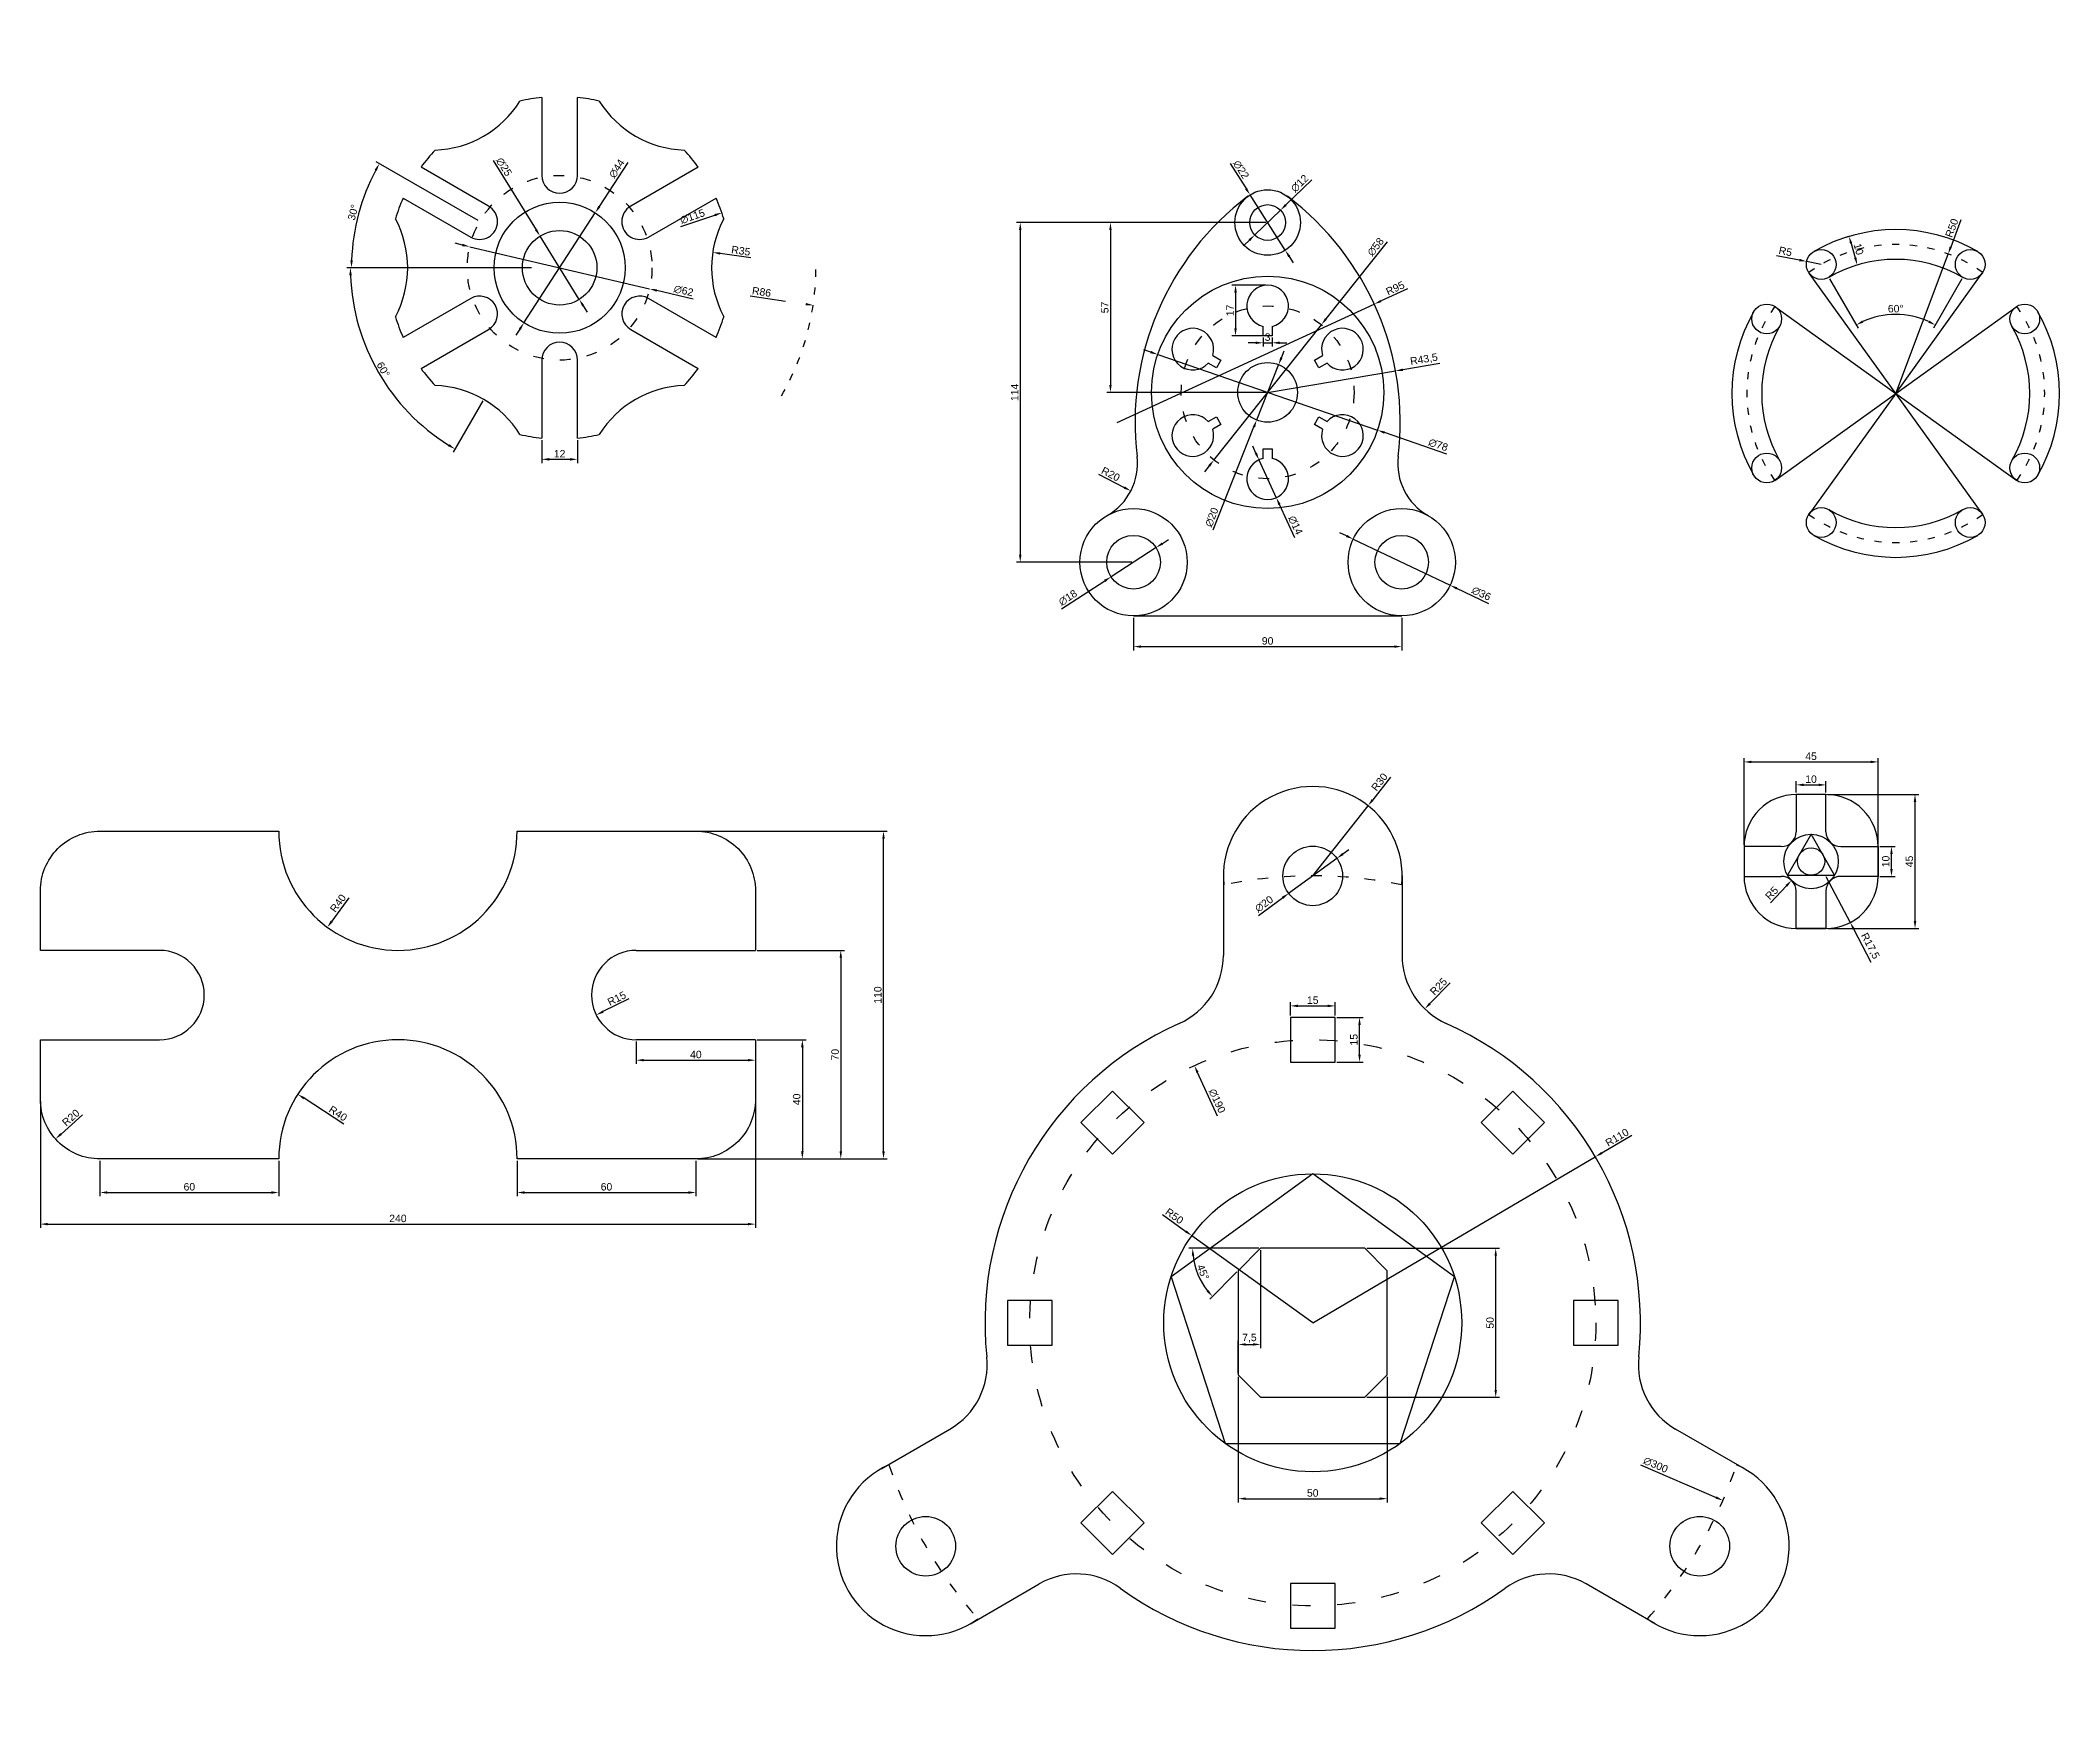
# Model space of a CAD drawing. Header units: millimetres. Extents: x 2087 to 2765, y 1259 to 1819.
import ezdxf

# ---------------------------------------------------------------- set-up
doc = ezdxf.new("R2010")
doc.units = ezdxf.units.MM
doc.linetypes.add('ACAD_ISO03W100', pattern=[30, 12, -18])
doc.styles.get("Standard").update_dxf_attribs({"font": 'arial.ttf'})
doc.dimstyles.new('ISO-25', dxfattribs={"dimtxt": 2.5, "dimasz": 2.5, "dimexe": 1.25, "dimexo": 0.625, "dimtad": 1, "dimtxsty": 'Standard', "dimcen": 2.5, "dimadec": 0, "dimazin": 0, "dimtfac": 1, "dimtmove": 0, "dimatfit": 3, "dimfxl": 0, "dimarcsym": 0})

msp = doc.modelspace()

# ---------------------------------------------------------------- blocks, each defined once
blk = doc.blocks.new('*U1')
for points in [[(-30.55, 36.81), (-30.55, 10.63)], [(-18.55, 10.63), (-18.55, 36.81)]]:
    blk.add_lwpolyline(points)
for centre, radius, start, end in [((-24.55, 10.63), 6, 180, 0), ((61.45, -20.37), 35, 151.98795, 208.01205)]:
    blk.add_arc(centre, radius, start, end)
blk = doc.blocks.new('*U2')
at = {"color": 0, "linetype": 'ByBlock', "lineweight": -2, "transparency": 16777216}
for p, rotation in [((2256.33, 1773.71), 60.00000000000001), ((2231.78, 1753.34), 120), ((2291.62, 1731.19), 299.9999999999999), ((2237.15, 1721.89), 180), ((2267.07, 1710.81), 239.9999999999999)]:
    blk.add_blockref('*U1', p, dxfattribs=dict(at, rotation=rotation))
blk.add_blockref('*U1', (2286.25, 1762.64), dxfattribs=at)
blk = doc.blocks.new('*D3')
at = {"color": 0, "lineweight": -2, "transparency": 16777216}
for p, q in [((2239.34, 1778.3), (2253.79, 1755.01)), ((2268.29, 1731.64), (2255.11, 1752.88)), ((2269.6, 1729.51), (2270.92, 1727.39))]:
    blk.add_line(p, q, dxfattribs=at)
at = {"color": 0, "transparency": 16777216}
for points in [[(2254.14, 1755.23), (2253.44, 1754.79), (2255.11, 1752.88)], [(2269.96, 1729.73), (2269.25, 1729.29), (2268.29, 1731.64)]]:
    blk.add_solid(points, dxfattribs=at)
at = {"layer": 'Defpoints', "color": 0, "transparency": 16777216}
for p in [(2255.11, 1752.88), (2268.29, 1731.64)]:
    blk.add_point(p, dxfattribs=at)
at = {"color": 0, "transparency": 16777216, "insert": (2243.01, 1776.12), "char_height": 2.5, "attachment_point": 5, "rotation": 301.81221}
blk.add_mtext('∅25', dxfattribs=at)
blk = doc.blocks.new('*D4')
at = {"color": 0, "lineweight": -2, "transparency": 16777216}
for p, q in [((2284.61, 1777.61), (2275.02, 1762.82)), ((2249.73, 1723.8), (2273.66, 1760.72)), ((2248.37, 1721.7), (2247.01, 1719.6))]:
    blk.add_line(p, q, dxfattribs=at)
at = {"color": 0, "transparency": 16777216}
for points in [[(2274.67, 1763.05), (2275.37, 1762.59), (2273.66, 1760.72)], [(2248.02, 1721.93), (2248.72, 1721.48), (2249.73, 1723.8)]]:
    blk.add_solid(points, dxfattribs=at)
at = {"layer": 'Defpoints', "color": 0, "transparency": 16777216}
for p in [(2273.66, 1760.72), (2249.73, 1723.8)]:
    blk.add_point(p, dxfattribs=at)
at = {"color": 0, "transparency": 16777216, "insert": (2280.9, 1775.52), "char_height": 2.5, "attachment_point": 5, "rotation": 57.05205}
blk.add_mtext('∅44', dxfattribs=at)
blk = doc.blocks.new('*D5')
at = {"color": 0, "lineweight": -2, "transparency": 16777216}
for p, q in [((2229.08, 1749.9), (2226.65, 1750.47)), ((2231.51, 1749.33), (2291.88, 1735.19)), ((2306.51, 1731.76), (2294.31, 1734.62))]:
    blk.add_line(p, q, dxfattribs=at)
at = {"color": 0, "transparency": 16777216}
for points in [[(2229.18, 1750.31), (2228.99, 1749.5), (2231.51, 1749.33)], [(2294.41, 1735.02), (2294.22, 1734.21), (2291.88, 1735.19)]]:
    blk.add_solid(points, dxfattribs=at)
at = {"layer": 'Defpoints', "color": 0, "transparency": 16777216}
for p in [(2231.51, 1749.33), (2291.88, 1735.19)]:
    blk.add_point(p, dxfattribs=at)
at = {"color": 0, "transparency": 16777216, "insert": (2303.3, 1734.54), "char_height": 2.5, "attachment_point": 5, "rotation": 346.81166}
blk.add_mtext('∅62', dxfattribs=at)
blk = doc.blocks.new('*D6')
at = {"color": 0, "lineweight": -2, "transparency": 16777216}
blk.add_line((2302.41, 1756.06), (2313.79, 1759.92), dxfattribs=at)
at = {"color": 0, "transparency": 16777216}
blk.add_solid([(2313.65, 1760.31), (2313.92, 1759.52), (2316.15, 1760.72)], dxfattribs=at)
at = {"layer": 'Defpoints', "color": 0, "transparency": 16777216}
for p in [(2316.15, 1760.72), (2207.24, 1723.8)]:
    blk.add_point(p, dxfattribs=at)
at = {"color": 0, "transparency": 16777216, "insert": (2306.28, 1759.45), "char_height": 2.5, "attachment_point": 5, "rotation": 18.72262}
blk.add_mtext('∅115', dxfattribs=at)
blk = doc.blocks.new('*D7')
at = {"color": 0, "lineweight": -2, "transparency": 16777216}
for p, q in [((2234.31, 1758.07), (2200.11, 1777.82)), ((2252.24, 1742.26), (2190.58, 1742.26))]:
    blk.add_line(p, q, dxfattribs=at)
blk.add_arc((2261.7, 1742.26), 69.87, 152.05018, 177.94982, dxfattribs=at)
at = {"color": 0, "transparency": 16777216}
for points in [[(2199.61, 1775.21), (2200.34, 1774.81), (2201.19, 1777.2)], [(2192.29, 1744.75), (2191.45, 1744.77), (2191.83, 1742.26)]]:
    blk.add_solid(points, dxfattribs=at)
at = {"layer": 'Defpoints', "color": 0, "transparency": 16777216}
for p in [(2196.04, 1766.16), (2234.85, 1757.76), (2252.87, 1742.26), (2261.7, 1742.26), (2261.7, 1742.26)]:
    blk.add_point(p, dxfattribs=at)
at = {"color": 0, "transparency": 16777216, "insert": (2192.37, 1760.84), "char_height": 2.5, "attachment_point": 5, "rotation": 75}
blk.add_mtext('30°', dxfattribs=at)
blk = doc.blocks.new('*D8')
at = {"color": 0, "lineweight": -2, "transparency": 16777216}
for p, q in [((2252.24, 1742.26), (2190.22, 1742.26)), ((2235.88, 1697.55), (2225.96, 1680.36))]:
    blk.add_line(p, q, dxfattribs=at)
blk.add_arc((2261.7, 1742.26), 70.23, 182.03973, 237.96027, dxfattribs=at)
at = {"color": 0, "transparency": 16777216}
for points in [[(2191.1, 1739.75), (2191.93, 1739.77), (2191.47, 1742.26)], [(2224.66, 1683.09), (2224.23, 1682.37), (2226.58, 1681.44)]]:
    blk.add_solid(points, dxfattribs=at)
at = {"layer": 'Defpoints', "color": 0, "transparency": 16777216}
for p in [(2252.87, 1742.26), (2261.7, 1742.26), (2261.7, 1742.26), (2195.7, 1718.24), (2236.2, 1698.09)]:
    blk.add_point(p, dxfattribs=at)
at = {"color": 0, "transparency": 16777216, "insert": (2202.52, 1708.1), "char_height": 2.5, "attachment_point": 5, "rotation": 300}
blk.add_mtext('60°', dxfattribs=at)
blk = doc.blocks.new('*D9')
at = {"color": 0, "lineweight": -2, "transparency": 16777216}
blk.add_line((2325.82, 1745.54), (2315.56, 1747.08), dxfattribs=at)
at = {"color": 0, "transparency": 16777216}
blk.add_solid([(2315.62, 1747.49), (2315.49, 1746.66), (2313.08, 1747.45)], dxfattribs=at)
at = {"layer": 'Defpoints', "color": 0, "transparency": 16777216}
for p in [(2313.08, 1747.45), (2347.7, 1742.26)]:
    blk.add_point(p, dxfattribs=at)
at = {"color": 0, "transparency": 16777216, "insert": (2322.52, 1747.96), "char_height": 2.5, "attachment_point": 5, "rotation": 351.48181}
blk.add_mtext('R35', dxfattribs=at)
blk = doc.blocks.new('*D10')
at = {"color": 0, "lineweight": -2, "transparency": 16777216}
for p, q in [((2255.7, 1684.45), (2255.7, 1676.72)), ((2267.7, 1684.45), (2267.7, 1676.72)), ((2258.2, 1677.97), (2265.2, 1677.97))]:
    blk.add_line(p, q, dxfattribs=at)
at = {"color": 0, "transparency": 16777216}
for points in [[(2258.2, 1678.38), (2258.2, 1677.55), (2255.7, 1677.97)], [(2265.2, 1678.38), (2265.2, 1677.55), (2267.7, 1677.97)]]:
    blk.add_solid(points, dxfattribs=at)
at = {"layer": 'Defpoints', "color": 0, "transparency": 16777216}
for p in [(2255.7, 1685.08), (2267.7, 1685.08), (2267.7, 1677.97)]:
    blk.add_point(p, dxfattribs=at)
at = {"color": 0, "transparency": 16777216, "insert": (2261.7, 1679.85), "char_height": 2.5, "attachment_point": 5}
blk.add_mtext('12', dxfattribs=at)
blk = doc.blocks.new('*D11')
at = {"color": 0, "linetype": 'ACAD_ISO03W100', "lineweight": -2, "transparency": 16777216}
blk.add_line((2325.63, 1732.82), (2344.3, 1730.06), dxfattribs=at)
at = {"color": 0, "linetype": 'ACAD_ISO03W100', "transparency": 16777216}
blk.add_solid([(2344.36, 1730.47), (2344.24, 1729.65), (2346.77, 1729.69)], dxfattribs=at)
at = {"layer": 'Defpoints', "color": 0, "linetype": 'ACAD_ISO03W100', "transparency": 16777216}
for p in [(2261.7, 1742.26), (2346.77, 1729.69)]:
    blk.add_point(p, dxfattribs=at)
at = {"color": 0, "linetype": 'ACAD_ISO03W100', "transparency": 16777216, "insert": (2329.48, 1734.17), "char_height": 2.5, "attachment_point": 5, "rotation": 351.59649}
blk.add_mtext('R86', dxfattribs=at)
blk = doc.blocks.new('*U12')
blk.add_lwpolyline([(1.5, -5.34), (1.5, -8.5), (-1.5, -8.5), (-1.5, -5.34)])
blk.add_arc((0, 1.5), 7, 282.37363, 257.62637)
blk = doc.blocks.new('*U13')
at = {"color": 0, "linetype": 'ByBlock', "lineweight": -2, "transparency": 16777216}
blk.add_blockref('*U12', (2499.32, 1727.94), dxfattribs=at)
for p, rotation in [((2475.51, 1714.19), 59.99999999999999), ((2523.14, 1714.19), 300.0000000000001), ((2475.51, 1686.69), 120), ((2523.14, 1686.69), 240), ((2499.32, 1672.94), 180)]:
    blk.add_blockref('*U12', p, dxfattribs=dict(at, rotation=rotation))
blk = doc.blocks.new('*D14')
at = {"color": 0, "lineweight": -2, "transparency": 16777216}
for p, q in [((2514.14, 1771.76), (2505.44, 1763.35)), ((2495.01, 1753.28), (2503.64, 1761.61)), ((2493.21, 1751.54), (2491.41, 1749.8))]:
    blk.add_line(p, q, dxfattribs=at)
at = {"color": 0, "transparency": 16777216}
for points in [[(2505.15, 1763.65), (2505.73, 1763.05), (2503.64, 1761.61)], [(2492.92, 1751.84), (2493.5, 1751.24), (2495.01, 1753.28)]]:
    blk.add_solid(points, dxfattribs=at)
at = {"layer": 'Defpoints', "color": 0, "transparency": 16777216}
for p in [(2503.64, 1761.61), (2495.01, 1753.28)]:
    blk.add_point(p, dxfattribs=at)
at = {"color": 0, "transparency": 16777216, "insert": (2510.07, 1770.56), "char_height": 2.5, "attachment_point": 5, "rotation": 44.00781}
blk.add_mtext('∅12', dxfattribs=at)
blk = doc.blocks.new('*D15')
at = {"color": 0, "lineweight": -2, "transparency": 16777216}
for p, q in [((2486.71, 1777.3), (2492.08, 1768.84)), ((2505.22, 1748.16), (2493.42, 1766.73)), ((2506.56, 1746.05), (2507.91, 1743.94))]:
    blk.add_line(p, q, dxfattribs=at)
at = {"color": 0, "transparency": 16777216}
for points in [[(2492.43, 1769.06), (2491.73, 1768.62), (2493.42, 1766.73)], [(2506.92, 1746.27), (2506.21, 1745.83), (2505.22, 1748.16)]]:
    blk.add_solid(points, dxfattribs=at)
at = {"layer": 'Defpoints', "color": 0, "transparency": 16777216}
for p in [(2493.42, 1766.73), (2505.22, 1748.16)]:
    blk.add_point(p, dxfattribs=at)
at = {"color": 0, "transparency": 16777216, "insert": (2490.39, 1775.18), "char_height": 2.5, "attachment_point": 5, "rotation": 302.43654}
blk.add_mtext('∅22', dxfattribs=at)
blk = doc.blocks.new('*D16')
at = {"color": 0, "lineweight": -2, "transparency": 16777216}
for p, q in [((2461.88, 1648.34), (2446.77, 1638.55)), ((2463.98, 1649.7), (2466.07, 1651.05)), ((2430.17, 1627.8), (2444.67, 1637.19))]:
    blk.add_line(p, q, dxfattribs=at)
at = {"color": 0, "transparency": 16777216}
for points in [[(2463.75, 1650.05), (2464.2, 1649.35), (2461.88, 1648.34)], [(2444.44, 1637.54), (2444.9, 1636.84), (2446.77, 1638.55)]]:
    blk.add_solid(points, dxfattribs=at)
at = {"layer": 'Defpoints', "color": 0, "transparency": 16777216}
for p in [(2461.88, 1648.34), (2446.77, 1638.55)]:
    blk.add_point(p, dxfattribs=at)
at = {"color": 0, "transparency": 16777216, "insert": (2432.27, 1631.51), "char_height": 2.5, "attachment_point": 5, "rotation": 32.92394}
blk.add_mtext('∅18', dxfattribs=at)
blk = doc.blocks.new('*D17')
at = {"color": 0, "lineweight": -2, "transparency": 16777216}
for p, q in [((2525.81, 1652.26), (2523.56, 1653.33)), ((2528.07, 1651.18), (2560.58, 1635.71)), ((2573.61, 1629.51), (2562.83, 1634.63))]:
    blk.add_line(p, q, dxfattribs=at)
at = {"color": 0, "transparency": 16777216}
for points in [[(2525.99, 1652.63), (2525.63, 1651.88), (2528.07, 1651.18)], [(2563.01, 1635.01), (2562.65, 1634.26), (2560.58, 1635.71)]]:
    blk.add_solid(points, dxfattribs=at)
at = {"layer": 'Defpoints', "color": 0, "transparency": 16777216}
for p in [(2528.07, 1651.18), (2560.58, 1635.71)]:
    blk.add_point(p, dxfattribs=at)
at = {"color": 0, "transparency": 16777216, "insert": (2571.05, 1632.91), "char_height": 2.5, "attachment_point": 5, "rotation": 334.5445}
blk.add_mtext('∅36', dxfattribs=at)
blk = doc.blocks.new('*D18')
at = {"color": 0, "lineweight": -2, "transparency": 16777216}
for p, q in [((2460.08, 1713.96), (2457.72, 1714.77)), ((2462.45, 1713.14), (2536.2, 1687.75)), ((2559.52, 1679.72), (2538.56, 1686.93))]:
    blk.add_line(p, q, dxfattribs=at)
at = {"color": 0, "transparency": 16777216}
for points in [[(2460.22, 1714.35), (2459.95, 1713.56), (2462.45, 1713.14)], [(2538.7, 1687.33), (2538.43, 1686.54), (2536.2, 1687.75)]]:
    blk.add_solid(points, dxfattribs=at)
at = {"layer": 'Defpoints', "color": 0, "transparency": 16777216}
for p in [(2462.45, 1713.14), (2536.2, 1687.75)]:
    blk.add_point(p, dxfattribs=at)
at = {"color": 0, "transparency": 16777216, "insert": (2556.59, 1682.81), "char_height": 2.5, "attachment_point": 5, "rotation": 341.0001}
blk.add_mtext('∅78', dxfattribs=at)
blk = doc.blocks.new('*D19')
at = {"color": 0, "lineweight": -2, "transparency": 16777216}
for p, q in [((2539.48, 1751.01), (2518.91, 1725.11)), ((2481.29, 1677.74), (2517.36, 1723.15)), ((2479.73, 1675.78), (2478.18, 1673.82))]:
    blk.add_line(p, q, dxfattribs=at)
at = {"color": 0, "transparency": 16777216}
for points in [[(2518.59, 1725.37), (2519.24, 1724.85), (2517.36, 1723.15)], [(2479.41, 1676.04), (2480.06, 1675.52), (2481.29, 1677.74)]]:
    blk.add_solid(points, dxfattribs=at)
at = {"layer": 'Defpoints', "color": 0, "transparency": 16777216}
for p in [(2517.36, 1723.15), (2481.29, 1677.74)]:
    blk.add_point(p, dxfattribs=at)
at = {"color": 0, "transparency": 16777216, "insert": (2535.58, 1749.27), "char_height": 2.5, "attachment_point": 5, "rotation": 51.5446}
blk.add_mtext('∅58', dxfattribs=at)
blk = doc.blocks.new('*D20')
at = {"color": 0, "lineweight": -2, "transparency": 16777216}
for p, q in [((2495.36, 1680.08), (2494.32, 1682.35)), ((2496.41, 1677.81), (2502.24, 1665.08)), ((2508.43, 1651.59), (2503.28, 1662.81))]:
    blk.add_line(p, q, dxfattribs=at)
at = {"color": 0, "transparency": 16777216}
for points in [[(2495.74, 1680.25), (2494.98, 1679.91), (2496.41, 1677.81)], [(2503.66, 1662.98), (2502.91, 1662.64), (2502.24, 1665.08)]]:
    blk.add_solid(points, dxfattribs=at)
at = {"layer": 'Defpoints', "color": 0, "transparency": 16777216}
for p in [(2496.41, 1677.81), (2502.24, 1665.08)]:
    blk.add_point(p, dxfattribs=at)
at = {"color": 0, "transparency": 16777216, "insert": (2508.65, 1655.84), "char_height": 2.5, "attachment_point": 5, "rotation": 294.63784}
blk.add_mtext('∅14', dxfattribs=at)
blk = doc.blocks.new('*D21')
at = {"color": 0, "lineweight": -2, "transparency": 16777216}
for p, q in [((2503.01, 1709.74), (2495.64, 1691.15)), ((2503.93, 1712.07), (2504.85, 1714.39)), ((2481.05, 1654.31), (2494.72, 1688.82))]:
    blk.add_line(p, q, dxfattribs=at)
at = {"color": 0, "transparency": 16777216}
for points in [[(2503.54, 1712.22), (2504.31, 1711.91), (2503.01, 1709.74)], [(2494.33, 1688.98), (2495.11, 1688.67), (2495.64, 1691.15)]]:
    blk.add_solid(points, dxfattribs=at)
at = {"layer": 'Defpoints', "color": 0, "transparency": 16777216}
for p in [(2503.01, 1709.74), (2495.64, 1691.15)]:
    blk.add_point(p, dxfattribs=at)
at = {"color": 0, "transparency": 16777216, "insert": (2480.6, 1658.54), "char_height": 2.5, "attachment_point": 5, "rotation": 68.3882}
blk.add_mtext('∅20', dxfattribs=at)
blk = doc.blocks.new('*D22')
at = {"color": 0, "lineweight": -2, "transparency": 16777216}
for p, q in [((2498.7, 1757.44), (2445.32, 1757.44)), ((2446.57, 1754.94), (2446.57, 1702.94)), ((2498.7, 1700.44), (2445.32, 1700.44))]:
    blk.add_line(p, q, dxfattribs=at)
at = {"color": 0, "transparency": 16777216}
for points in [[(2446.15, 1754.94), (2446.98, 1754.94), (2446.57, 1757.44)], [(2446.15, 1702.94), (2446.98, 1702.94), (2446.57, 1700.44)]]:
    blk.add_solid(points, dxfattribs=at)
at = {"layer": 'Defpoints', "color": 0, "transparency": 16777216}
for p in [(2499.32, 1757.44), (2446.57, 1700.44), (2499.32, 1700.44)]:
    blk.add_point(p, dxfattribs=at)
at = {"color": 0, "transparency": 16777216, "insert": (2444.67, 1728.94), "char_height": 2.5, "attachment_point": 5, "rotation": 90}
blk.add_mtext('57', dxfattribs=at)
blk = doc.blocks.new('*D23')
at = {"color": 0, "lineweight": -2, "transparency": 16777216}
for p, q in [((2498.7, 1757.44), (2415.05, 1757.44)), ((2416.3, 1754.94), (2416.3, 1645.94)), ((2453.7, 1643.44), (2415.05, 1643.44))]:
    blk.add_line(p, q, dxfattribs=at)
at = {"color": 0, "transparency": 16777216}
for points in [[(2415.88, 1754.94), (2416.71, 1754.94), (2416.3, 1757.44)], [(2415.88, 1645.94), (2416.71, 1645.94), (2416.3, 1643.44)]]:
    blk.add_solid(points, dxfattribs=at)
at = {"layer": 'Defpoints', "color": 0, "transparency": 16777216}
for p in [(2499.32, 1757.44), (2416.3, 1643.44), (2454.32, 1643.44)]:
    blk.add_point(p, dxfattribs=at)
at = {"color": 0, "transparency": 16777216, "insert": (2414.42, 1700.44), "char_height": 2.5, "attachment_point": 5, "rotation": 90}
blk.add_mtext('114', dxfattribs=at)
blk = doc.blocks.new('*D24')
at = {"color": 0, "lineweight": -2, "transparency": 16777216}
for p, q in [((2454.32, 1624.82), (2454.32, 1613.86)), ((2544.32, 1624.82), (2544.32, 1613.86)), ((2456.82, 1615.11), (2541.82, 1615.11))]:
    blk.add_line(p, q, dxfattribs=at)
at = {"color": 0, "transparency": 16777216}
for points in [[(2456.82, 1615.53), (2456.82, 1614.7), (2454.32, 1615.11)], [(2541.82, 1615.53), (2541.82, 1614.7), (2544.32, 1615.11)]]:
    blk.add_solid(points, dxfattribs=at)
at = {"layer": 'Defpoints', "color": 0, "transparency": 16777216}
for p in [(2454.32, 1625.44), (2544.32, 1625.44), (2544.32, 1615.11)]:
    blk.add_point(p, dxfattribs=at)
at = {"color": 0, "transparency": 16777216, "insert": (2499.32, 1617.02), "char_height": 2.5, "attachment_point": 5}
blk.add_mtext('90', dxfattribs=at)
blk = doc.blocks.new('*D25')
at = {"color": 0, "lineweight": -2, "transparency": 16777216}
for p, q in [((2498.7, 1736.44), (2487.3, 1736.44)), ((2488.55, 1733.94), (2488.55, 1721.94)), ((2498.7, 1719.44), (2487.3, 1719.44))]:
    blk.add_line(p, q, dxfattribs=at)
at = {"color": 0, "transparency": 16777216}
for points in [[(2488.13, 1733.94), (2488.97, 1733.94), (2488.55, 1736.44)], [(2488.13, 1721.94), (2488.97, 1721.94), (2488.55, 1719.44)]]:
    blk.add_solid(points, dxfattribs=at)
at = {"layer": 'Defpoints', "color": 0, "transparency": 16777216}
for p in [(2499.32, 1736.44), (2488.55, 1719.44), (2499.32, 1719.44)]:
    blk.add_point(p, dxfattribs=at)
at = {"color": 0, "transparency": 16777216, "insert": (2486.67, 1727.94), "char_height": 2.5, "attachment_point": 5, "rotation": 90}
blk.add_mtext('17', dxfattribs=at)
blk = doc.blocks.new('*D26')
at = {"color": 0, "lineweight": -2, "transparency": 16777216}
for p, q in [((2495.32, 1717.08), (2492.82, 1717.08)), ((2497.82, 1718.82), (2497.82, 1715.83)), ((2497.82, 1717.08), (2500.82, 1717.08)), ((2500.82, 1718.82), (2500.82, 1715.83)), ((2503.32, 1717.08), (2505.82, 1717.08))]:
    blk.add_line(p, q, dxfattribs=at)
at = {"color": 0, "transparency": 16777216}
for points in [[(2495.32, 1717.49), (2495.32, 1716.66), (2497.82, 1717.08)], [(2503.32, 1717.49), (2503.32, 1716.66), (2500.82, 1717.08)]]:
    blk.add_solid(points, dxfattribs=at)
at = {"layer": 'Defpoints', "color": 0, "transparency": 16777216}
for p in [(2497.82, 1719.44), (2500.82, 1719.44), (2500.82, 1717.08)]:
    blk.add_point(p, dxfattribs=at)
at = {"color": 0, "transparency": 16777216, "insert": (2499.32, 1718.98), "char_height": 2.5, "attachment_point": 5}
blk.add_mtext('3', dxfattribs=at)
blk = doc.blocks.new('*D27')
at = {"color": 0, "lineweight": -2, "transparency": 16777216}
for p, q in [((2546.23, 1735.2), (2537.38, 1731.12)), ((2448.83, 1690.32), (2535.11, 1730.07))]:
    blk.add_line(p, q, dxfattribs=at)
at = {"color": 0, "transparency": 16777216}
blk.add_solid([(2537.21, 1731.5), (2537.55, 1730.74), (2535.11, 1730.07)], dxfattribs=at)
at = {"layer": 'Defpoints', "color": 0, "transparency": 16777216}
for p in [(2535.11, 1730.07), (2448.83, 1690.32)]:
    blk.add_point(p, dxfattribs=at)
at = {"color": 0, "transparency": 16777216, "insert": (2542.14, 1735.41), "char_height": 2.5, "attachment_point": 5, "rotation": 24.74032}
blk.add_mtext('R95', dxfattribs=at)
blk = doc.blocks.new('*D28')
at = {"color": 0, "lineweight": -2, "transparency": 16777216}
for p, q in [((2557.17, 1710.13), (2544.69, 1708.04)), ((2499.32, 1700.44), (2542.23, 1707.63))]:
    blk.add_line(p, q, dxfattribs=at)
at = {"color": 0, "transparency": 16777216}
blk.add_solid([(2544.62, 1708.45), (2544.76, 1707.63), (2542.23, 1707.63)], dxfattribs=at)
at = {"layer": 'Defpoints', "color": 0, "transparency": 16777216}
for p in [(2542.23, 1707.63), (2499.32, 1700.44)]:
    blk.add_point(p, dxfattribs=at)
at = {"color": 0, "transparency": 16777216, "insert": (2551.81, 1711.39), "char_height": 2.5, "attachment_point": 5, "rotation": 9.50753}
blk.add_mtext('R43,5', dxfattribs=at)
blk = doc.blocks.new('*D29')
at = {"color": 0, "lineweight": -2, "transparency": 16777216}
blk.add_line((2442.56, 1672.97), (2451.2, 1668.51), dxfattribs=at)
at = {"color": 0, "transparency": 16777216}
blk.add_solid([(2451.39, 1668.88), (2451.01, 1668.14), (2453.42, 1667.37)], dxfattribs=at)
at = {"layer": 'Defpoints', "color": 0, "transparency": 16777216}
for p in [(2435.65, 1676.54), (2453.42, 1667.37)]:
    blk.add_point(p, dxfattribs=at)
at = {"color": 0, "transparency": 16777216, "insert": (2446.64, 1673), "char_height": 2.5, "attachment_point": 5, "rotation": 332.70203}
blk.add_mtext('R20', dxfattribs=at)
blk = doc.blocks.new('*D30')
at = {"color": 0, "lineweight": -2, "transparency": 16777216}
for p, q in [((2687.94, 1738.51), (2697.49, 1721.98)), ((2732.32, 1738.51), (2722.78, 1721.98))]:
    blk.add_line(p, q, dxfattribs=at)
blk.add_arc((2710.13, 1700.08), 26.54, 65.39916, 114.60084, dxfattribs=at)
at = {"color": 0, "transparency": 16777216}
for points in [[(2699.27, 1723.84), (2698.89, 1724.58), (2696.86, 1723.06)], [(2721.37, 1724.58), (2720.99, 1723.84), (2723.4, 1723.06)]]:
    blk.add_solid(points, dxfattribs=at)
at = {"layer": 'Defpoints', "color": 0, "transparency": 16777216}
for p in [(2685.13, 1743.38), (2735.13, 1743.38), (2687.63, 1739.05), (2732.63, 1739.05), (2714.74, 1726.21)]:
    blk.add_point(p, dxfattribs=at)
at = {"color": 0, "transparency": 16777216, "insert": (2710.13, 1728.52), "char_height": 2.5, "attachment_point": 5}
blk.add_mtext('60°', dxfattribs=at)
blk = doc.blocks.new('*D31')
at = {"color": 0, "lineweight": -2, "transparency": 16777216}
for p, q in [((2694.22, 1752.73), (2693.26, 1752.45)), ((2695.16, 1750.4), (2696.55, 1745.59)), ((2697.01, 1743.12), (2696.04, 1742.84))]:
    blk.add_line(p, q, dxfattribs=at)
at = {"color": 0, "transparency": 16777216}
for points in [[(2695.56, 1750.51), (2694.76, 1750.28), (2694.46, 1752.8)], [(2696.95, 1745.71), (2696.15, 1745.48), (2697.24, 1743.19)]]:
    blk.add_solid(points, dxfattribs=at)
at = {"layer": 'Defpoints', "color": 0, "transparency": 16777216}
for p in [(2694.82, 1752.9), (2697.24, 1743.19), (2697.61, 1743.3)]:
    blk.add_point(p, dxfattribs=at)
at = {"color": 0, "transparency": 16777216, "insert": (2697.68, 1748.52), "char_height": 2.5, "attachment_point": 5, "rotation": 286.15982}
blk.add_mtext('10', dxfattribs=at)
blk = doc.blocks.new('*D32')
at = {"color": 0, "lineweight": -2, "transparency": 16777216}
for p, q in [((2732, 1758.32), (2728.59, 1749.22)), ((2710.13, 1700.08), (2727.71, 1746.88))]:
    blk.add_line(p, q, dxfattribs=at)
at = {"color": 0, "transparency": 16777216}
blk.add_solid([(2728.2, 1749.37), (2728.98, 1749.08), (2727.71, 1746.88)], dxfattribs=at)
at = {"layer": 'Defpoints', "color": 0, "transparency": 16777216}
for p in [(2727.71, 1746.88), (2710.13, 1700.08)]:
    blk.add_point(p, dxfattribs=at)
at = {"color": 0, "transparency": 16777216, "insert": (2728.95, 1755.61), "char_height": 2.5, "attachment_point": 5, "rotation": 69.4189}
blk.add_mtext('R50', dxfattribs=at)
blk = doc.blocks.new('*D33')
at = {"color": 0, "lineweight": -2, "transparency": 16777216}
for p, q in [((2670.14, 1746.42), (2677.78, 1744.87)), ((2685.13, 1743.38), (2680.23, 1744.37))]:
    blk.add_line(p, q, dxfattribs=at)
at = {"color": 0, "transparency": 16777216}
blk.add_solid([(2677.86, 1745.28), (2677.7, 1744.46), (2680.23, 1744.37)], dxfattribs=at)
at = {"layer": 'Defpoints', "color": 0, "transparency": 16777216}
for p in [(2680.23, 1744.37), (2685.13, 1743.38)]:
    blk.add_point(p, dxfattribs=at)
at = {"color": 0, "transparency": 16777216, "insert": (2673.11, 1747.75), "char_height": 2.5, "attachment_point": 5, "rotation": 348.52526}
blk.add_mtext('R5', dxfattribs=at)
blk = doc.blocks.new('*D34')
at = {"color": 0, "lineweight": -2, "transparency": 16777216}
blk.add_line((2101.61, 1458), (2094.36, 1451.53), dxfattribs=at)
at = {"color": 0, "transparency": 16777216}
blk.add_solid([(2094.08, 1451.84), (2094.64, 1451.22), (2092.49, 1449.87)], dxfattribs=at)
at = {"layer": 'Defpoints', "color": 0, "transparency": 16777216}
for p in [(2107.42, 1463.17), (2092.49, 1449.87)]:
    blk.add_point(p, dxfattribs=at)
at = {"color": 0, "transparency": 16777216, "insert": (2097.65, 1457.01), "char_height": 2.5, "attachment_point": 5, "rotation": 41.70461}
blk.add_mtext('R20', dxfattribs=at)
blk = doc.blocks.new('*D35')
at = {"color": 0, "lineweight": -2, "transparency": 16777216}
blk.add_line((2189.31, 1454.87), (2175.92, 1463.52), dxfattribs=at)
at = {"color": 0, "transparency": 16777216}
blk.add_solid([(2176.15, 1463.87), (2175.7, 1463.17), (2173.82, 1464.87)], dxfattribs=at)
at = {"layer": 'Defpoints', "color": 0, "transparency": 16777216}
for p in [(2173.82, 1464.87), (2207.42, 1443.17)]:
    blk.add_point(p, dxfattribs=at)
at = {"color": 0, "transparency": 16777216, "insert": (2187.32, 1458.42), "char_height": 2.5, "attachment_point": 5, "rotation": 327.14489}
blk.add_mtext('R40', dxfattribs=at)
blk = doc.blocks.new('*D36')
at = {"color": 0, "lineweight": -2, "transparency": 16777216}
blk.add_line((2284.96, 1496.94), (2276.24, 1492.6), dxfattribs=at)
at = {"color": 0, "transparency": 16777216}
blk.add_solid([(2276.05, 1492.97), (2276.42, 1492.22), (2274, 1491.48)], dxfattribs=at)
at = {"layer": 'Defpoints', "color": 0, "transparency": 16777216}
for p in [(2287.42, 1498.17), (2274, 1491.48)]:
    blk.add_point(p, dxfattribs=at)
at = {"color": 0, "transparency": 16777216, "insert": (2280.87, 1497.03), "char_height": 2.5, "attachment_point": 5, "rotation": 26.50414}
blk.add_mtext('R15', dxfattribs=at)
blk = doc.blocks.new('*D37')
at = {"color": 0, "lineweight": -2, "transparency": 16777216}
for p, q in [((2107.42, 1442.55), (2107.42, 1430.65)), ((2167.42, 1442.55), (2167.42, 1430.65)), ((2109.92, 1431.9), (2164.92, 1431.9))]:
    blk.add_line(p, q, dxfattribs=at)
at = {"color": 0, "transparency": 16777216}
for points in [[(2109.92, 1432.31), (2109.92, 1431.48), (2107.42, 1431.9)], [(2164.92, 1432.31), (2164.92, 1431.48), (2167.42, 1431.9)]]:
    blk.add_solid(points, dxfattribs=at)
at = {"layer": 'Defpoints', "color": 0, "transparency": 16777216}
for p in [(2107.42, 1443.17), (2167.42, 1443.17), (2167.42, 1431.9)]:
    blk.add_point(p, dxfattribs=at)
at = {"color": 0, "transparency": 16777216, "insert": (2137.42, 1433.8), "char_height": 2.5, "attachment_point": 5}
blk.add_mtext('60', dxfattribs=at)
blk = doc.blocks.new('*D38')
at = {"color": 0, "lineweight": -2, "transparency": 16777216}
for p, q in [((2247.42, 1442.55), (2247.42, 1430.65)), ((2307.42, 1442.55), (2307.42, 1430.65)), ((2249.92, 1431.9), (2304.92, 1431.9))]:
    blk.add_line(p, q, dxfattribs=at)
at = {"color": 0, "transparency": 16777216}
for points in [[(2249.92, 1432.31), (2249.92, 1431.48), (2247.42, 1431.9)], [(2304.92, 1432.31), (2304.92, 1431.48), (2307.42, 1431.9)]]:
    blk.add_solid(points, dxfattribs=at)
at = {"layer": 'Defpoints', "color": 0, "transparency": 16777216}
for p in [(2247.42, 1443.17), (2307.42, 1443.17), (2307.42, 1431.9)]:
    blk.add_point(p, dxfattribs=at)
at = {"color": 0, "transparency": 16777216, "insert": (2277.42, 1433.8), "char_height": 2.5, "attachment_point": 5}
blk.add_mtext('60', dxfattribs=at)
blk = doc.blocks.new('*D39')
at = {"color": 0, "lineweight": -2, "transparency": 16777216}
for p, q in [((2087.42, 1462.55), (2087.42, 1420.04)), ((2327.42, 1462.55), (2327.42, 1420.04)), ((2089.92, 1421.29), (2324.92, 1421.29))]:
    blk.add_line(p, q, dxfattribs=at)
at = {"color": 0, "transparency": 16777216}
for points in [[(2089.92, 1421.71), (2089.92, 1420.88), (2087.42, 1421.29)], [(2324.92, 1421.71), (2324.92, 1420.88), (2327.42, 1421.29)]]:
    blk.add_solid(points, dxfattribs=at)
at = {"layer": 'Defpoints', "color": 0, "transparency": 16777216}
for p in [(2087.42, 1463.17), (2327.42, 1463.17), (2327.42, 1421.29)]:
    blk.add_point(p, dxfattribs=at)
at = {"color": 0, "transparency": 16777216, "insert": (2207.42, 1423.19), "char_height": 2.5, "attachment_point": 5}
blk.add_mtext('240', dxfattribs=at)
blk = doc.blocks.new('*D40')
at = {"color": 0, "lineweight": -2, "transparency": 16777216}
for p, q in [((2287.42, 1482.55), (2287.42, 1475.06)), ((2327.42, 1482.55), (2327.42, 1475.06)), ((2289.92, 1476.31), (2324.92, 1476.31))]:
    blk.add_line(p, q, dxfattribs=at)
at = {"color": 0, "transparency": 16777216}
for points in [[(2289.92, 1476.73), (2289.92, 1475.9), (2287.42, 1476.31)], [(2324.92, 1476.73), (2324.92, 1475.9), (2327.42, 1476.31)]]:
    blk.add_solid(points, dxfattribs=at)
at = {"layer": 'Defpoints', "color": 0, "transparency": 16777216}
for p in [(2287.42, 1483.17), (2327.42, 1483.17), (2327.42, 1476.31)]:
    blk.add_point(p, dxfattribs=at)
at = {"color": 0, "transparency": 16777216, "insert": (2307.42, 1478.21), "char_height": 2.5, "attachment_point": 5}
blk.add_mtext('40', dxfattribs=at)
blk = doc.blocks.new('*D41')
at = {"color": 0, "lineweight": -2, "transparency": 16777216}
for p, q in [((2328.05, 1483.17), (2344.41, 1483.17)), ((2343.16, 1480.67), (2343.16, 1445.67)), ((2308.05, 1443.17), (2344.41, 1443.17))]:
    blk.add_line(p, q, dxfattribs=at)
at = {"color": 0, "transparency": 16777216}
for points in [[(2342.74, 1480.67), (2343.58, 1480.67), (2343.16, 1483.17)], [(2342.74, 1445.67), (2343.58, 1445.67), (2343.16, 1443.17)]]:
    blk.add_solid(points, dxfattribs=at)
at = {"layer": 'Defpoints', "color": 0, "transparency": 16777216}
for p in [(2327.42, 1483.17), (2307.42, 1443.17), (2343.16, 1443.17)]:
    blk.add_point(p, dxfattribs=at)
at = {"color": 0, "transparency": 16777216, "insert": (2341.26, 1463.17), "char_height": 2.5, "attachment_point": 5, "rotation": 90}
blk.add_mtext('40', dxfattribs=at)
blk = doc.blocks.new('*D42')
at = {"color": 0, "lineweight": -2, "transparency": 16777216}
for p, q in [((2328.05, 1513.17), (2357.31, 1513.17)), ((2356.06, 1510.67), (2356.06, 1445.67)), ((2308.05, 1443.17), (2357.31, 1443.17))]:
    blk.add_line(p, q, dxfattribs=at)
at = {"color": 0, "transparency": 16777216}
for points in [[(2355.65, 1510.67), (2356.48, 1510.67), (2356.06, 1513.17)], [(2355.65, 1445.67), (2356.48, 1445.67), (2356.06, 1443.17)]]:
    blk.add_solid(points, dxfattribs=at)
at = {"layer": 'Defpoints', "color": 0, "transparency": 16777216}
for p in [(2327.42, 1513.17), (2307.42, 1443.17), (2356.06, 1443.17)]:
    blk.add_point(p, dxfattribs=at)
at = {"color": 0, "transparency": 16777216, "insert": (2354.16, 1478.17), "char_height": 2.5, "attachment_point": 5, "rotation": 90}
blk.add_mtext('70', dxfattribs=at)
blk = doc.blocks.new('*D43')
at = {"color": 0, "lineweight": -2, "transparency": 16777216}
for p, q in [((2308.05, 1553.17), (2371.65, 1553.17)), ((2370.4, 1445.67), (2370.4, 1550.67)), ((2308.05, 1443.17), (2371.65, 1443.17))]:
    blk.add_line(p, q, dxfattribs=at)
at = {"color": 0, "transparency": 16777216}
for points in [[(2369.99, 1550.67), (2370.82, 1550.67), (2370.4, 1553.17)], [(2369.99, 1445.67), (2370.82, 1445.67), (2370.4, 1443.17)]]:
    blk.add_solid(points, dxfattribs=at)
at = {"layer": 'Defpoints', "color": 0, "transparency": 16777216}
for p in [(2307.42, 1553.17), (2370.4, 1553.17), (2307.42, 1443.17)]:
    blk.add_point(p, dxfattribs=at)
at = {"color": 0, "transparency": 16777216, "insert": (2368.5, 1498.17), "char_height": 2.5, "attachment_point": 5, "rotation": 90}
blk.add_mtext('110', dxfattribs=at)
blk = doc.blocks.new('*D44')
at = {"color": 0, "lineweight": -2, "transparency": 16777216}
blk.add_line((2190.98, 1530.78), (2185.23, 1522.94), dxfattribs=at)
at = {"color": 0, "transparency": 16777216}
blk.add_solid([(2184.9, 1523.19), (2185.57, 1522.7), (2183.75, 1520.93)], dxfattribs=at)
at = {"layer": 'Defpoints', "color": 0, "transparency": 16777216}
for p in [(2207.42, 1553.17), (2183.75, 1520.93)]:
    blk.add_point(p, dxfattribs=at)
at = {"color": 0, "transparency": 16777216, "insert": (2187.32, 1528.99), "char_height": 2.5, "attachment_point": 5, "rotation": 53.72155}
blk.add_mtext('R40', dxfattribs=at)
blk = doc.blocks.new('*U45')
blk.add_lwpolyline([(-7.5, -7.5), (7.5, -7.5), (7.5, 7.5), (-7.5, 7.5)], close=True)
blk = doc.blocks.new('*U46')
at = {"color": 0, "linetype": 'ByBlock', "lineweight": -2, "transparency": 16777216}
blk.add_blockref('*U45', (2734.21, 1483.17), dxfattribs=at)
for p, rotation in [((2667.03, 1455.35), 45), ((2801.38, 1455.35), 315), ((2639.21, 1388.17), 90), ((2829.21, 1388.17), 270), ((2667.03, 1321), 135), ((2801.38, 1321), 225), ((2734.21, 1293.17), 180)]:
    blk.add_blockref('*U45', p, dxfattribs=dict(at, rotation=rotation))
blk = doc.blocks.new('*U47')
for p, q in [((-30, 9.77), (-30, -16.94)), ((30, 9.77), (30, -16.94))]:
    blk.add_line(p, q)
blk.add_circle((0, 9.77), 10)
for centre, radius, start, end in [((0, 9.77), 30, 354.26083, 185.73917), ((0, 9.77), 30, 354.26083, 185.73917), ((0, 9.77), 30, 354.26083, 185.73917), ((-55, -16.94), 25, 294.04208, 0), ((55, -16.94), 25, 180, 245.95792)]:
    blk.add_arc(centre, radius, start, end)
at = {"linetype": 'ACAD_ISO03W100', "ltscale": 0.3}
blk.add_arc((0, -140.23), 150, 78.52166, 101.47834, dxfattribs=at)
blk = doc.blocks.new('*U48')
at = {"color": 0, "linetype": 'ByBlock', "lineweight": -2, "transparency": 16777216}
blk.add_blockref('*U47', (2734.21, 1528.4), dxfattribs=at)
for p, rotation in [((2612.77, 1318.06), 120), ((2855.65, 1318.06), 240)]:
    blk.add_blockref('*U47', p, dxfattribs=dict(at, rotation=rotation))
blk = doc.blocks.new('*D49')
at = {"color": 0, "lineweight": -2, "transparency": 16777216}
for p, q in [((2506.96, 1491.3), (2506.96, 1495.78)), ((2509.46, 1494.53), (2519.46, 1494.53)), ((2521.96, 1491.3), (2521.96, 1495.78))]:
    blk.add_line(p, q, dxfattribs=at)
at = {"color": 0, "transparency": 16777216}
for points in [[(2509.46, 1494.95), (2509.46, 1494.11), (2506.96, 1494.53)], [(2519.46, 1494.95), (2519.46, 1494.11), (2521.96, 1494.53)]]:
    blk.add_solid(points, dxfattribs=at)
at = {"layer": 'Defpoints', "color": 0, "transparency": 16777216}
for p in [(2521.96, 1494.53), (2506.96, 1490.67), (2521.96, 1490.67)]:
    blk.add_point(p, dxfattribs=at)
at = {"color": 0, "transparency": 16777216, "insert": (2514.46, 1496.43), "char_height": 2.5, "attachment_point": 5}
blk.add_mtext('15', dxfattribs=at)
blk = doc.blocks.new('*D50')
at = {"color": 0, "lineweight": -2, "transparency": 16777216}
for p, q in [((2522.58, 1490.67), (2531.42, 1490.67)), ((2530.17, 1478.17), (2530.17, 1488.17)), ((2522.58, 1475.67), (2531.42, 1475.67))]:
    blk.add_line(p, q, dxfattribs=at)
at = {"color": 0, "transparency": 16777216}
for points in [[(2529.75, 1488.17), (2530.58, 1488.17), (2530.17, 1490.67)], [(2529.75, 1478.17), (2530.58, 1478.17), (2530.17, 1475.67)]]:
    blk.add_solid(points, dxfattribs=at)
at = {"layer": 'Defpoints', "color": 0, "transparency": 16777216}
for p in [(2521.96, 1490.67), (2530.17, 1490.67), (2521.96, 1475.67)]:
    blk.add_point(p, dxfattribs=at)
at = {"color": 0, "transparency": 16777216, "insert": (2528.27, 1483.17), "char_height": 2.5, "attachment_point": 5, "rotation": 90}
blk.add_mtext('15', dxfattribs=at)
blk = doc.blocks.new('*D51')
at = {"color": 0, "lineweight": -2, "transparency": 16777216}
for p, q in [((2496.96, 1412.55), (2496.96, 1379.66)), ((2489.46, 1371.3), (2489.46, 1382.16)), ((2491.96, 1380.91), (2494.46, 1380.91))]:
    blk.add_line(p, q, dxfattribs=at)
at = {"color": 0, "transparency": 16777216}
for points in [[(2491.96, 1381.33), (2491.96, 1380.5), (2489.46, 1380.91)], [(2494.46, 1381.33), (2494.46, 1380.5), (2496.96, 1380.91)]]:
    blk.add_solid(points, dxfattribs=at)
at = {"layer": 'Defpoints', "color": 0, "transparency": 16777216}
for p in [(2496.96, 1413.17), (2496.96, 1380.91), (2489.46, 1370.67)]:
    blk.add_point(p, dxfattribs=at)
at = {"color": 0, "transparency": 16777216, "insert": (2493.21, 1383.03), "char_height": 2.5, "attachment_point": 5}
blk.add_mtext('7,5', dxfattribs=at)
blk = doc.blocks.new('*D52')
at = {"color": 0, "lineweight": -2, "transparency": 16777216}
for p, q in [((2489.46, 1370.05), (2489.46, 1327.9)), ((2539.46, 1370.05), (2539.46, 1327.9)), ((2491.96, 1329.15), (2536.96, 1329.15))]:
    blk.add_line(p, q, dxfattribs=at)
at = {"color": 0, "transparency": 16777216}
for points in [[(2491.96, 1329.57), (2491.96, 1328.74), (2489.46, 1329.15)], [(2536.96, 1329.57), (2536.96, 1328.74), (2539.46, 1329.15)]]:
    blk.add_solid(points, dxfattribs=at)
at = {"layer": 'Defpoints', "color": 0, "transparency": 16777216}
for p in [(2489.46, 1370.67), (2539.46, 1370.67), (2539.46, 1329.15)]:
    blk.add_point(p, dxfattribs=at)
at = {"color": 0, "transparency": 16777216, "insert": (2514.46, 1331.05), "char_height": 2.5, "attachment_point": 5}
blk.add_mtext('50', dxfattribs=at)
blk = doc.blocks.new('*D53')
at = {"color": 0, "lineweight": -2, "transparency": 16777216}
for p, q in [((2532.58, 1413.17), (2577.12, 1413.17)), ((2575.87, 1365.67), (2575.87, 1410.67)), ((2532.58, 1363.17), (2577.12, 1363.17))]:
    blk.add_line(p, q, dxfattribs=at)
at = {"color": 0, "transparency": 16777216}
for points in [[(2575.45, 1410.67), (2576.29, 1410.67), (2575.87, 1413.17)], [(2575.45, 1365.67), (2576.29, 1365.67), (2575.87, 1363.17)]]:
    blk.add_solid(points, dxfattribs=at)
at = {"layer": 'Defpoints', "color": 0, "transparency": 16777216}
for p in [(2531.96, 1413.17), (2575.87, 1413.17), (2531.96, 1363.17)]:
    blk.add_point(p, dxfattribs=at)
at = {"color": 0, "transparency": 16777216, "insert": (2573.97, 1388.17), "char_height": 2.5, "attachment_point": 5, "rotation": 90}
blk.add_mtext('50', dxfattribs=at)
blk = doc.blocks.new('*D54')
at = {"color": 0, "lineweight": -2, "transparency": 16777216}
for p, q in [((2540.6, 1571.32), (2534.58, 1563.69)), ((2514.46, 1538.17), (2533.03, 1561.73))]:
    blk.add_line(p, q, dxfattribs=at)
at = {"color": 0, "transparency": 16777216}
blk.add_solid([(2534.25, 1563.95), (2534.91, 1563.43), (2533.03, 1561.73)], dxfattribs=at)
at = {"layer": 'Defpoints', "color": 0, "transparency": 16777216}
for p in [(2533.03, 1561.73), (2514.46, 1538.17)]:
    blk.add_point(p, dxfattribs=at)
at = {"color": 0, "transparency": 16777216, "insert": (2536.87, 1569.67), "char_height": 2.5, "attachment_point": 5, "rotation": 51.74634}
blk.add_mtext('R30', dxfattribs=at)
blk = doc.blocks.new('*D55')
at = {"color": 0, "lineweight": -2, "transparency": 16777216}
for p, q in [((2463.99, 1424.55), (2471.87, 1418.87)), ((2514.46, 1388.17), (2473.9, 1417.41))]:
    blk.add_line(p, q, dxfattribs=at)
at = {"color": 0, "transparency": 16777216}
blk.add_solid([(2472.11, 1419.21), (2471.62, 1418.53), (2473.9, 1417.41)], dxfattribs=at)
at = {"layer": 'Defpoints', "color": 0, "transparency": 16777216}
for p in [(2473.9, 1417.41), (2514.46, 1388.17)]:
    blk.add_point(p, dxfattribs=at)
at = {"color": 0, "transparency": 16777216, "insert": (2468.03, 1423.98), "char_height": 2.5, "attachment_point": 5, "rotation": 324.21698}
blk.add_mtext('R50', dxfattribs=at)
blk = doc.blocks.new('*D56')
at = {"color": 0, "lineweight": -2, "transparency": 16777216}
for p, q in [((2621.51, 1451.06), (2611.46, 1445.16)), ((2514.46, 1388.17), (2609.3, 1443.89))]:
    blk.add_line(p, q, dxfattribs=at)
at = {"color": 0, "transparency": 16777216}
blk.add_solid([(2611.25, 1445.52), (2611.67, 1444.8), (2609.3, 1443.89)], dxfattribs=at)
at = {"layer": 'Defpoints', "color": 0, "transparency": 16777216}
for p in [(2609.3, 1443.89), (2514.46, 1388.17)]:
    blk.add_point(p, dxfattribs=at)
at = {"color": 0, "transparency": 16777216, "insert": (2616.6, 1450.38), "char_height": 2.5, "attachment_point": 5, "rotation": 30.43506}
blk.add_mtext('R110', dxfattribs=at)
blk = doc.blocks.new('*D57')
at = {"color": 0, "lineweight": -2, "transparency": 16777216}
blk.add_line((2560.58, 1502.3), (2553.8, 1495.31), dxfattribs=at)
at = {"color": 0, "transparency": 16777216}
blk.add_solid([(2553.5, 1495.6), (2554.09, 1495.02), (2552.06, 1493.51)], dxfattribs=at)
at = {"layer": 'Defpoints', "color": 0, "transparency": 16777216}
for p in [(2569.46, 1511.46), (2552.06, 1493.51)]:
    blk.add_point(p, dxfattribs=at)
at = {"color": 0, "transparency": 16777216, "insert": (2556.69, 1501.02), "char_height": 2.5, "attachment_point": 5, "rotation": 45.88284}
blk.add_mtext('R25', dxfattribs=at)
blk = doc.blocks.new('*D58')
at = {"color": 0, "lineweight": -2, "transparency": 16777216}
for p, q in [((2524.57, 1545.52), (2526.59, 1546.99)), ((2522.55, 1544.05), (2506.37, 1532.29)), ((2496.22, 1524.92), (2504.35, 1530.82))]:
    blk.add_line(p, q, dxfattribs=at)
at = {"color": 0, "transparency": 16777216}
for points in [[(2524.32, 1545.86), (2524.81, 1545.18), (2522.55, 1544.05)], [(2504.1, 1531.16), (2504.59, 1530.48), (2506.37, 1532.29)]]:
    blk.add_solid(points, dxfattribs=at)
at = {"layer": 'Defpoints', "color": 0, "transparency": 16777216}
for p in [(2522.55, 1544.05), (2506.37, 1532.29)]:
    blk.add_point(p, dxfattribs=at)
at = {"color": 0, "transparency": 16777216, "insert": (2498.12, 1528.73), "char_height": 2.5, "attachment_point": 5, "rotation": 36.01178}
blk.add_mtext('∅20', dxfattribs=at)
blk = doc.blocks.new('*D59')
at = {"color": 0, "lineweight": -2, "transparency": 16777216}
blk.add_line((2482.55, 1457.52), (2475.79, 1472.2), dxfattribs=at)
at = {"color": 0, "transparency": 16777216}
blk.add_solid([(2476.17, 1472.38), (2475.41, 1472.03), (2474.75, 1474.47)], dxfattribs=at)
at = {"layer": 'Defpoints', "color": 0, "transparency": 16777216}
for p in [(2474.75, 1474.47), (2554.17, 1301.87)]:
    blk.add_point(p, dxfattribs=at)
at = {"color": 0, "transparency": 16777216, "insert": (2482.35, 1462.65), "char_height": 2.5, "attachment_point": 5, "rotation": 294.70969}
blk.add_mtext('∅190', dxfattribs=at)
blk = doc.blocks.new('*D60')
at = {"color": 0, "lineweight": -2, "transparency": 16777216}
blk.add_line((2624.42, 1340.55), (2649.81, 1329.55), dxfattribs=at)
at = {"color": 0, "transparency": 16777216}
blk.add_solid([(2649.97, 1329.93), (2649.64, 1329.17), (2652.1, 1328.56)], dxfattribs=at)
at = {"layer": 'Defpoints', "color": 0, "transparency": 16777216}
for p in [(2376.81, 1447.79), (2652.1, 1328.56)]:
    blk.add_point(p, dxfattribs=at)
at = {"color": 0, "transparency": 16777216, "insert": (2629.55, 1340.47), "char_height": 2.5, "attachment_point": 5, "rotation": 336.58222}
blk.add_mtext('∅300', dxfattribs=at)
blk = doc.blocks.new('*D61')
at = {"color": 0, "lineweight": -2, "transparency": 16777216}
for p, q in [((2496.33, 1413.17), (2472.89, 1413.17)), ((2489.02, 1405.23), (2479.94, 1396.15))]:
    blk.add_line(p, q, dxfattribs=at)
blk.add_arc((2496.96, 1413.17), 22.82, 186.28001, 218.71999, dxfattribs=at)
at = {"color": 0, "transparency": 16777216}
for points in [[(2473.86, 1410.65), (2474.69, 1410.7), (2474.14, 1413.17)], [(2479.46, 1399.17), (2478.84, 1398.62), (2480.82, 1397.03)]]:
    blk.add_solid(points, dxfattribs=at)
at = {"layer": 'Defpoints', "color": 0, "transparency": 16777216}
for p in [(2496.96, 1413.17), (2496.96, 1413.17), (2531.96, 1413.17), (2474.92, 1407.26), (2489.46, 1405.67)]:
    blk.add_point(p, dxfattribs=at)
at = {"color": 0, "transparency": 16777216, "insert": (2477.63, 1405.16), "char_height": 2.5, "attachment_point": 5, "rotation": 292.5}
blk.add_mtext('45°', dxfattribs=at)
blk = doc.blocks.new('*D62')
at = {"color": 0, "lineweight": -2, "transparency": 16777216}
for p, q in [((2676.71, 1566.13), (2676.71, 1569.96)), ((2679.21, 1568.71), (2684.21, 1568.71)), ((2686.71, 1566.13), (2686.71, 1569.96))]:
    blk.add_line(p, q, dxfattribs=at)
at = {"color": 0, "transparency": 16777216}
for points in [[(2679.21, 1569.13), (2679.21, 1568.29), (2676.71, 1568.71)], [(2684.21, 1569.13), (2684.21, 1568.29), (2686.71, 1568.71)]]:
    blk.add_solid(points, dxfattribs=at)
at = {"layer": 'Defpoints', "color": 0, "transparency": 16777216}
for p in [(2686.71, 1568.71), (2676.71, 1565.51), (2686.71, 1565.51)]:
    blk.add_point(p, dxfattribs=at)
at = {"color": 0, "transparency": 16777216, "insert": (2681.71, 1570.61), "char_height": 2.5, "attachment_point": 5}
blk.add_mtext('10', dxfattribs=at)
blk = doc.blocks.new('*D63')
at = {"color": 0, "lineweight": -2, "transparency": 16777216}
for p, q in [((2659.21, 1548.63), (2659.21, 1577.66)), ((2661.71, 1576.41), (2701.71, 1576.41)), ((2704.21, 1548.63), (2704.21, 1577.66))]:
    blk.add_line(p, q, dxfattribs=at)
at = {"color": 0, "transparency": 16777216}
for points in [[(2661.71, 1576.83), (2661.71, 1575.99), (2659.21, 1576.41)], [(2701.71, 1576.83), (2701.71, 1575.99), (2704.21, 1576.41)]]:
    blk.add_solid(points, dxfattribs=at)
at = {"layer": 'Defpoints', "color": 0, "transparency": 16777216}
for p in [(2704.21, 1576.41), (2659.21, 1548.01), (2704.21, 1548.01)]:
    blk.add_point(p, dxfattribs=at)
at = {"color": 0, "transparency": 16777216, "insert": (2681.71, 1578.31), "char_height": 2.5, "attachment_point": 5}
blk.add_mtext('45', dxfattribs=at)
blk = doc.blocks.new('*D64')
at = {"color": 0, "lineweight": -2, "transparency": 16777216}
for p, q in [((2704.84, 1548.01), (2709.95, 1548.01)), ((2708.7, 1540.51), (2708.7, 1545.51)), ((2704.84, 1538.01), (2709.95, 1538.01))]:
    blk.add_line(p, q, dxfattribs=at)
at = {"color": 0, "transparency": 16777216}
for points in [[(2708.28, 1545.51), (2709.12, 1545.51), (2708.7, 1548.01)], [(2708.28, 1540.51), (2709.12, 1540.51), (2708.7, 1538.01)]]:
    blk.add_solid(points, dxfattribs=at)
at = {"layer": 'Defpoints', "color": 0, "transparency": 16777216}
for p in [(2704.21, 1548.01), (2708.7, 1548.01), (2704.21, 1538.01)]:
    blk.add_point(p, dxfattribs=at)
at = {"color": 0, "transparency": 16777216, "insert": (2706.8, 1543.01), "char_height": 2.5, "attachment_point": 5, "rotation": 90}
blk.add_mtext('10', dxfattribs=at)
blk = doc.blocks.new('*D65')
at = {"color": 0, "lineweight": -2, "transparency": 16777216}
for p, q in [((2687.34, 1565.51), (2717.85, 1565.51)), ((2716.6, 1523.01), (2716.6, 1563.01)), ((2687.34, 1520.51), (2717.85, 1520.51))]:
    blk.add_line(p, q, dxfattribs=at)
at = {"color": 0, "transparency": 16777216}
for points in [[(2716.18, 1563.01), (2717.02, 1563.01), (2716.6, 1565.51)], [(2716.18, 1523.01), (2717.02, 1523.01), (2716.6, 1520.51)]]:
    blk.add_solid(points, dxfattribs=at)
at = {"layer": 'Defpoints', "color": 0, "transparency": 16777216}
for p in [(2686.71, 1565.51), (2716.6, 1565.51), (2686.71, 1520.51)]:
    blk.add_point(p, dxfattribs=at)
at = {"color": 0, "transparency": 16777216, "insert": (2714.7, 1543.01), "char_height": 2.5, "attachment_point": 5, "rotation": 90}
blk.add_mtext('45', dxfattribs=at)
blk = doc.blocks.new('*D66')
at = {"color": 0, "lineweight": -2, "transparency": 16777216}
blk.add_line((2668.08, 1529.15), (2673.43, 1534.82), dxfattribs=at)
at = {"color": 0, "transparency": 16777216}
blk.add_solid([(2673.13, 1535.11), (2673.73, 1534.54), (2675.14, 1536.64)], dxfattribs=at)
at = {"layer": 'Defpoints', "color": 0, "transparency": 16777216}
for p in [(2671.71, 1533.01), (2675.14, 1536.64)]:
    blk.add_point(p, dxfattribs=at)
at = {"color": 0, "transparency": 16777216, "insert": (2668.52, 1532.38), "char_height": 2.5, "attachment_point": 5, "rotation": 46.67248}
blk.add_mtext('R5', dxfattribs=at)
blk = doc.blocks.new('*D67')
at = {"color": 0, "lineweight": -2, "transparency": 16777216}
for p, q in [((2686.71, 1538.01), (2694.86, 1522.52)), ((2701.92, 1509.11), (2696.03, 1520.31))]:
    blk.add_line(p, q, dxfattribs=at)
at = {"color": 0, "transparency": 16777216}
blk.add_solid([(2696.4, 1520.5), (2695.66, 1520.11), (2694.86, 1522.52)], dxfattribs=at)
at = {"layer": 'Defpoints', "color": 0, "transparency": 16777216}
for p in [(2686.71, 1538.01), (2694.86, 1522.52)]:
    blk.add_point(p, dxfattribs=at)
at = {"color": 0, "transparency": 16777216, "insert": (2701.44, 1514.59), "char_height": 2.5, "attachment_point": 5, "rotation": 297.75837}
blk.add_mtext('R17,5', dxfattribs=at)

# ---------------------------------------------------------------- dimensions: what is measured, and where the dimension line sits
for base, line1, line2, picture, middle in [((2196.04, 1766.158), ((2261.697, 1742.261), (2234.85, 1757.761)), ((2261.697, 1742.261), (2252.869, 1742.261)), '*D7', (2192.37, 1760.837)), ((2195.704, 1718.242), ((2261.697, 1742.261), (2236.197, 1698.094)), ((2261.697, 1742.261), (2252.869, 1742.261)), '*D8', (2202.524, 1708.098)), ((2714.74, 1726.212), ((2735.132, 1743.377), (2732.632, 1739.047)), ((2685.132, 1743.377), (2687.632, 1739.047)), '*D30', (2710.132, 1728.517)), ((2474.916, 1407.264), ((2531.958, 1413.17), (2496.958, 1413.17)), ((2496.958, 1413.17), (2489.458, 1405.67)), '*D61', (2477.627, 1405.163))]:
    dim = msp.add_angular_dim_2l(base=base, line1=line1, line2=line2, dimstyle='ISO-25')
    dim.commit()
    dim.dimension.update_dxf_attribs({"geometry": picture, "text_midpoint": middle})
for p1, p2, picture, middle in [((2268.286, 1731.639), (2255.108, 1752.884), '*D3', (2241.336, 1775.085)), ((2249.732, 1723.8), (2273.662, 1760.723), '*D4', (2282.556, 1774.445)), ((2495.008, 1753.276), (2503.639, 1761.613), '*D14', (2511.435, 1769.144)), ((2207.24, 1723.805), (2316.154, 1760.718), '*D6', (2306.915, 1757.586)), ((2231.515, 1749.334), (2291.88, 1735.189), '*D5', (2302.846, 1732.619)), ((2481.288, 1677.735), (2517.359, 1723.155), '*D19', (2537.128, 1748.048)), ((2462.448, 1713.142), (2536.199, 1687.748), '*D18', (2555.953, 1680.946)), ((2503.007, 1709.742), (2495.64, 1691.148), '*D21', (2482.435, 1657.816)), ((2496.405, 1677.808), (2502.242, 1665.082), '*D20', (2506.856, 1655.02)), ((2461.878, 1648.337), (2446.769, 1638.553), '*D16', (2433.339, 1629.857)), ((2528.071, 1651.181), (2560.576, 1635.708), '*D17', (2570.198, 1631.128)), ((2554.17, 1301.869), (2474.746, 1474.472), '*D59', (2480.564, 1461.83)), ((2376.814, 1447.785), (2652.103, 1328.555), '*D60', (2628.767, 1338.662))]:
    dim = msp.add_diameter_dim_2p(p1=p1, p2=p2, dimstyle='ISO-25')
    dim.commit()
    dim.dimension.update_dxf_attribs({"geometry": picture, "text_midpoint": middle, "dimtype": 163})
for p1, p2, picture, middle in [((2505.223, 1748.161), (2493.423, 1766.729), '*D15', (2490.387, 1775.182)), ((2522.547, 1544.05), (2506.369, 1532.291), '*D58', (2498.115, 1528.728))]:
    dim = msp.add_diameter_dim_2p(p1=p1, p2=p2, dimstyle='ISO-25')
    dim.commit()
    dim.dimension.update_dxf_attribs({"geometry": picture, "text_midpoint": middle})
for base, p1, p2, picture, middle in [((2416.295, 1643.445), (2499.323, 1757.445), (2454.323, 1643.445), '*D23', (2414.415, 1700.445)), ((2446.567, 1700.445), (2499.323, 1757.445), (2499.323, 1700.445), '*D22', (2444.671, 1728.945)), ((2488.55, 1719.445), (2499.323, 1736.445), (2499.323, 1719.445), '*D25', (2486.67, 1727.945)), ((2716.599, 1565.505), (2686.713, 1520.505), (2686.713, 1565.505), '*D65', (2714.703, 1543.005)), ((2370.404, 1553.174), (2307.423, 1443.174), (2307.423, 1553.174), '*D43', (2368.503, 1498.174)), ((2708.701, 1548.005), (2704.213, 1538.005), (2704.213, 1548.005), '*D64', (2706.8, 1543.005)), ((2356.065, 1443.174), (2327.423, 1513.174), (2307.423, 1443.174), '*D42', (2354.163, 1478.174)), ((2530.168, 1490.67), (2521.958, 1475.67), (2521.958, 1490.67), '*D50', (2528.266, 1483.17)), ((2343.159, 1443.174), (2327.423, 1483.174), (2307.423, 1443.174), '*D41', (2341.258, 1463.174)), ((2575.869, 1413.17), (2531.958, 1363.17), (2531.958, 1413.17), '*D53', (2573.967, 1388.17))]:
    dim = msp.add_linear_dim(base=base, p1=p1, p2=p2, angle=90, dimstyle='ISO-25')
    dim.commit()
    dim.dimension.update_dxf_attribs({"geometry": picture, "text_midpoint": middle})
for center, mpoint, picture, middle in [((2710.132, 1700.076), (2727.708, 1746.884), '*D32', (2728.954, 1755.611)), ((2685.132, 1743.377), (2680.232, 1744.372), '*D33', (2673.112, 1747.752)), ((2448.829, 1690.315), (2535.11, 1730.074), '*D27', (2542.144, 1735.409)), ((2499.323, 1700.445), (2542.226, 1707.63), '*D28', (2551.814, 1711.393)), ((2514.458, 1538.17), (2533.033, 1561.729), '*D54', (2536.868, 1569.666)), ((2686.713, 1538.005), (2694.864, 1522.519), '*D67', (2701.44, 1514.592)), ((2514.458, 1388.17), (2609.301, 1443.892), '*D56', (2616.597, 1450.384)), ((2514.458, 1388.17), (2473.897, 1417.406), '*D55', (2468.026, 1423.982))]:
    dim = msp.add_radius_dim(center=center, mpoint=mpoint, dimstyle='ISO-25')
    dim.commit()
    dim.dimension.update_dxf_attribs({"geometry": picture, "text_midpoint": middle})
for center, mpoint, picture, middle in [((2347.697, 1742.261), (2313.083, 1747.446), '*D9', (2322.234, 1746.075)), ((2435.646, 1676.538), (2453.418, 1667.365), '*D29', (2445.769, 1671.313)), ((2207.423, 1553.174), (2183.755, 1520.928), '*D44', (2188.848, 1527.867)), ((2671.713, 1533.005), (2675.144, 1536.643), '*D66', (2669.895, 1531.078)), ((2569.458, 1511.459), (2552.055, 1493.511), '*D57', (2558.057, 1499.7)), ((2287.423, 1498.174), (2274, 1491.48), '*D36', (2281.715, 1495.328)), ((2207.423, 1443.174), (2173.821, 1464.875), '*D35', (2186.284, 1456.826)), ((2107.423, 1463.174), (2092.491, 1449.868), '*D34', (2098.918, 1455.595))]:
    dim = msp.add_radius_dim(center=center, mpoint=mpoint, dimstyle='ISO-25')
    dim.commit()
    dim.dimension.update_dxf_attribs({"geometry": picture, "text_midpoint": middle, "dimtype": 164})
dim = msp.add_aligned_dim(p1=(2694.824, 1752.902), p2=(2697.607, 1743.298), distance=-0.379, dimstyle='ISO-25')
dim.commit()
dim.dimension.update_dxf_attribs({"geometry": '*D31', "text_midpoint": (2697.678, 1748.524)})
at = {"linetype": 'ACAD_ISO03W100'}
dim = msp.add_radius_dim(center=(2261.697, 1742.261), mpoint=(2346.774, 1729.693), dimstyle='ISO-25', dxfattribs=at)
dim.commit()
dim.dimension.update_dxf_attribs({"geometry": '*D11', "text_midpoint": (2329.206, 1732.288), "dimtype": 164})
for base, p1, p2, picture, middle in [((2500.823, 1717.076), (2497.823, 1719.445), (2500.823, 1719.445), '*D26', (2499.323, 1718.979)), ((2267.697, 1677.968), (2255.697, 1685.075), (2267.697, 1685.075), '*D10', (2261.697, 1679.848)), ((2544.323, 1615.115), (2454.323, 1625.445), (2544.323, 1625.445), '*D24', (2499.323, 1617.016)), ((2704.213, 1576.411), (2659.213, 1548.005), (2704.213, 1548.005), '*D63', (2681.713, 1578.307)), ((2686.713, 1568.709), (2676.713, 1565.505), (2686.713, 1565.505), '*D62', (2681.713, 1570.611)), ((2521.958, 1494.53), (2506.958, 1490.67), (2521.958, 1490.67), '*D49', (2514.458, 1496.432)), ((2327.423, 1476.312), (2287.423, 1483.174), (2327.423, 1483.174), '*D40', (2307.423, 1478.213)), ((2327.423, 1421.293), (2087.423, 1463.174), (2327.423, 1463.174), '*D39', (2207.423, 1423.195)), ((2167.423, 1431.896), (2107.423, 1443.174), (2167.423, 1443.174), '*D37', (2137.423, 1433.797)), ((2307.423, 1431.896), (2247.423, 1443.174), (2307.423, 1443.174), '*D38', (2277.423, 1433.797)), ((2496.958, 1380.913), (2489.458, 1370.67), (2496.958, 1413.17), '*D51', (2493.208, 1383.035)), ((2539.458, 1329.152), (2489.458, 1370.67), (2539.458, 1370.67), '*D52', (2514.458, 1331.053))]:
    dim = msp.add_linear_dim(base=base, p1=p1, p2=p2, dimstyle='ISO-25')
    dim.commit()
    dim.dimension.update_dxf_attribs({"geometry": picture, "text_midpoint": middle})

# ---------------------------------------------------------------- linework, layer by layer
for p, q in [((2710.132, 1700.076), (2681.073, 1740.456)), ((2710.132, 1700.076), (2739.19, 1740.456)), ((2669.544, 1729.275), (2710.132, 1700.076)), ((2669.544, 1670.876), (2750.72, 1729.275)), ((2710.132, 1700.076), (2680.932, 1659.488)), ((2739.331, 1659.488), (2710.132, 1700.076)), ((2710.132, 1700.076), (2750.72, 1670.876)), ((2454.323, 1625.445), (2544.323, 1625.445))]:
    msp.add_line(p, q)
msp.add_lwpolyline([(2676.713, 1520.505), (2686.713, 1520.505, 0.4142136), (2704.213, 1538.005), (2704.213, 1548.005, 0.4142136), (2686.713, 1565.505), (2676.713, 1565.505, 0.4142136), (2659.213, 1548.005), (2659.213, 1538.005, 0.4142136)], format="xyb", close=True)
for points in [[(2686.713, 1553.005), (2686.713, 1565.505), (2676.713, 1565.505), (2676.713, 1553.005)], [(2671.713, 1548.005), (2659.213, 1548.005), (2659.213, 1538.005), (2671.713, 1538.005)], [(2691.713, 1548.005), (2704.213, 1548.005), (2704.213, 1538.005), (2691.713, 1538.005)], [(2686.713, 1533.005), (2686.713, 1520.505), (2676.713, 1520.505), (2676.713, 1533.005)], [(2127.423, 1513.174), (2087.423, 1513.174)], [(2287.423, 1513.174), (2327.423, 1513.174)], [(2087.423, 1483.174), (2127.423, 1483.174)], [(2327.423, 1483.174), (2287.423, 1483.174)]]:
    msp.add_lwpolyline(points)
for points in [[(2087.423, 1513.174), (2087.423, 1533.174, -0.4142136), (2107.423, 1553.174), (2167.423, 1553.174)], [(2247.423, 1553.174), (2307.423, 1553.174, -0.4142136), (2327.423, 1533.174), (2327.423, 1513.174)], [(2167.423, 1443.174), (2107.423, 1443.174, -0.4142136), (2087.423, 1463.174), (2087.423, 1483.174)], [(2327.423, 1483.174), (2327.423, 1463.174, -0.4142136), (2307.423, 1443.174), (2247.423, 1443.174)]]:
    msp.add_lwpolyline(points, format="xyb")
for points in [[(2681.713, 1552.148), (2673.796, 1538.434), (2689.631, 1538.434)], [(2514.458, 1438.17), (2466.906, 1403.621), (2485.069, 1347.72), (2543.848, 1347.72), (2562.011, 1403.621)], [(2496.958, 1363.17), (2531.958, 1363.17), (2539.458, 1370.67), (2539.458, 1405.67), (2531.958, 1413.17), (2496.958, 1413.17), (2489.458, 1405.67), (2489.458, 1370.67)]]:
    msp.add_lwpolyline(points, close=True)
at = {"linetype": 'ACAD_ISO03W100', "ltscale": 0.3}
for centre, radius in [((2261.697, 1742.261), 31), ((2499.323, 1700.445), 29)]:
    msp.add_circle(centre, radius, dxfattribs=at)
for centre, radius in [((2261.697, 1742.261), 22), ((2499.323, 1757.445), 11), ((2499.323, 1757.445), 11), ((2499.323, 1757.445), 6), ((2499.323, 1757.445), 6), ((2261.697, 1742.261), 12.5), ((2685.132, 1743.377), 5), ((2735.132, 1743.377), 5), ((2499.323, 1700.445), 39), ((2666.83, 1725.076), 5), ((2753.433, 1725.076), 5), ((2499.323, 1700.445), 10), ((2666.83, 1675.076), 5), ((2753.433, 1675.076), 5), ((2454.323, 1643.445), 18), ((2544.323, 1643.445), 18), ((2685.132, 1656.774), 5), ((2735.132, 1656.774), 5), ((2454.323, 1643.445), 9), ((2544.323, 1643.445), 9), ((2681.713, 1543.005), 9.142), ((2681.713, 1543.005), 4.571), ((2514.458, 1388.17), 50)]:
    msp.add_circle(centre, radius)
at = {"linetype": 'ACAD_ISO03W100', "ltscale": 0.5}
msp.add_circle((2514.458, 1388.17), 95, dxfattribs=at)
for centre, radius, start, end in [((2261.697, 1742.261), 57.5, 95.989593, 103.388643), ((2261.697, 1742.261), 57.5, 76.611357, 84.010407), ((2261.697, 1742.261), 57.5, 136.611357, 144.010407), ((2261.697, 1742.261), 57.5, 35.989593, 43.388643), ((2261.697, 1742.261), 57.5, 155.989593, 163.388643), ((2261.697, 1742.261), 57.5, 16.611357, 24.010407), ((2549.817, 1690.315), 95, 126.950098, 186.880887), ((2448.829, 1690.315), 95, 353.119113, 53.049902), ((2710.132, 1700.076), 55, 60, 120), ((2710.132, 1700.076), 45, 60, 120), ((2261.697, 1742.261), 57.5, 196.611357, 204.010407), ((2261.697, 1742.261), 57.5, 335.989593, 343.388643), ((2710.132, 1700.076), 55, 150, 210), ((2710.132, 1700.076), 45, 150, 210), ((2710.132, 1700.076), 45, 330, 30), ((2710.132, 1700.076), 55, 330, 30), ((2261.697, 1742.261), 57.5, 215.989593, 223.388643), ((2261.697, 1742.261), 57.5, 316.611357, 324.010407), ((2261.697, 1742.261), 57.5, 256.611357, 264.010407), ((2261.697, 1742.261), 57.5, 275.989593, 283.388643), ((2435.646, 1676.538), 20, 299.4404, 6.880887), ((2563.001, 1676.538), 20, 173.119113, 240.5596), ((2710.132, 1700.076), 45, 240, 300), ((2710.132, 1700.076), 55, 240, 300), ((2207.423, 1553.174), 40, 180, 0), ((2671.713, 1553.005), 5, 270, 0), ((2691.713, 1553.005), 5, 180, 270), ((2671.713, 1533.005), 5, 0, 90), ((2691.713, 1533.005), 5, 90, 180), ((2127.423, 1498.174), 15, 270, 90), ((2287.423, 1498.174), 15, 90, 270), ((2514.458, 1388.17), 110, 114.042076, 185.957924), ((2514.458, 1388.17), 110, 354.042076, 65.957924), ((2207.423, 1443.174), 40, 0, 180), ((2514.458, 1388.17), 110, 234.042076, 305.957924)]:
    msp.add_arc(centre, radius, start, end)
at = {"linetype": 'ACAD_ISO03W100', "ltscale": 0.2}
for centre, radius, start, end in [((2710.132, 1700.076), 50, 54.268032, 125.731968), ((2261.697, 1742.261), 86, 330, 0), ((2710.132, 1700.076), 50, 144.268032, 215.731968), ((2710.132, 1700.076), 50, 324.268032, 35.731968), ((2710.132, 1700.076), 50, 234.268032, 305.731968)]:
    msp.add_arc(centre, radius, start, end, dxfattribs=at)

# ---------------------------------------------------------------- block references
for name, p in [('*U2', (0, 0)), ('*U13', (0, 0)), ('*U48', (-219.749, 0)), ('*U46', (-219.749, 0))]:
    msp.add_blockref(name, p)

msp.set_redraw_order([(e.dxf.handle, doc.entitydb.next_handle()) for e in msp.query("TEXT MTEXT ATTDEF DIMENSION ARC_DIMENSION")])  # texts and dimensions are drawn at this point

doc.saveas('drawing.dxf')
